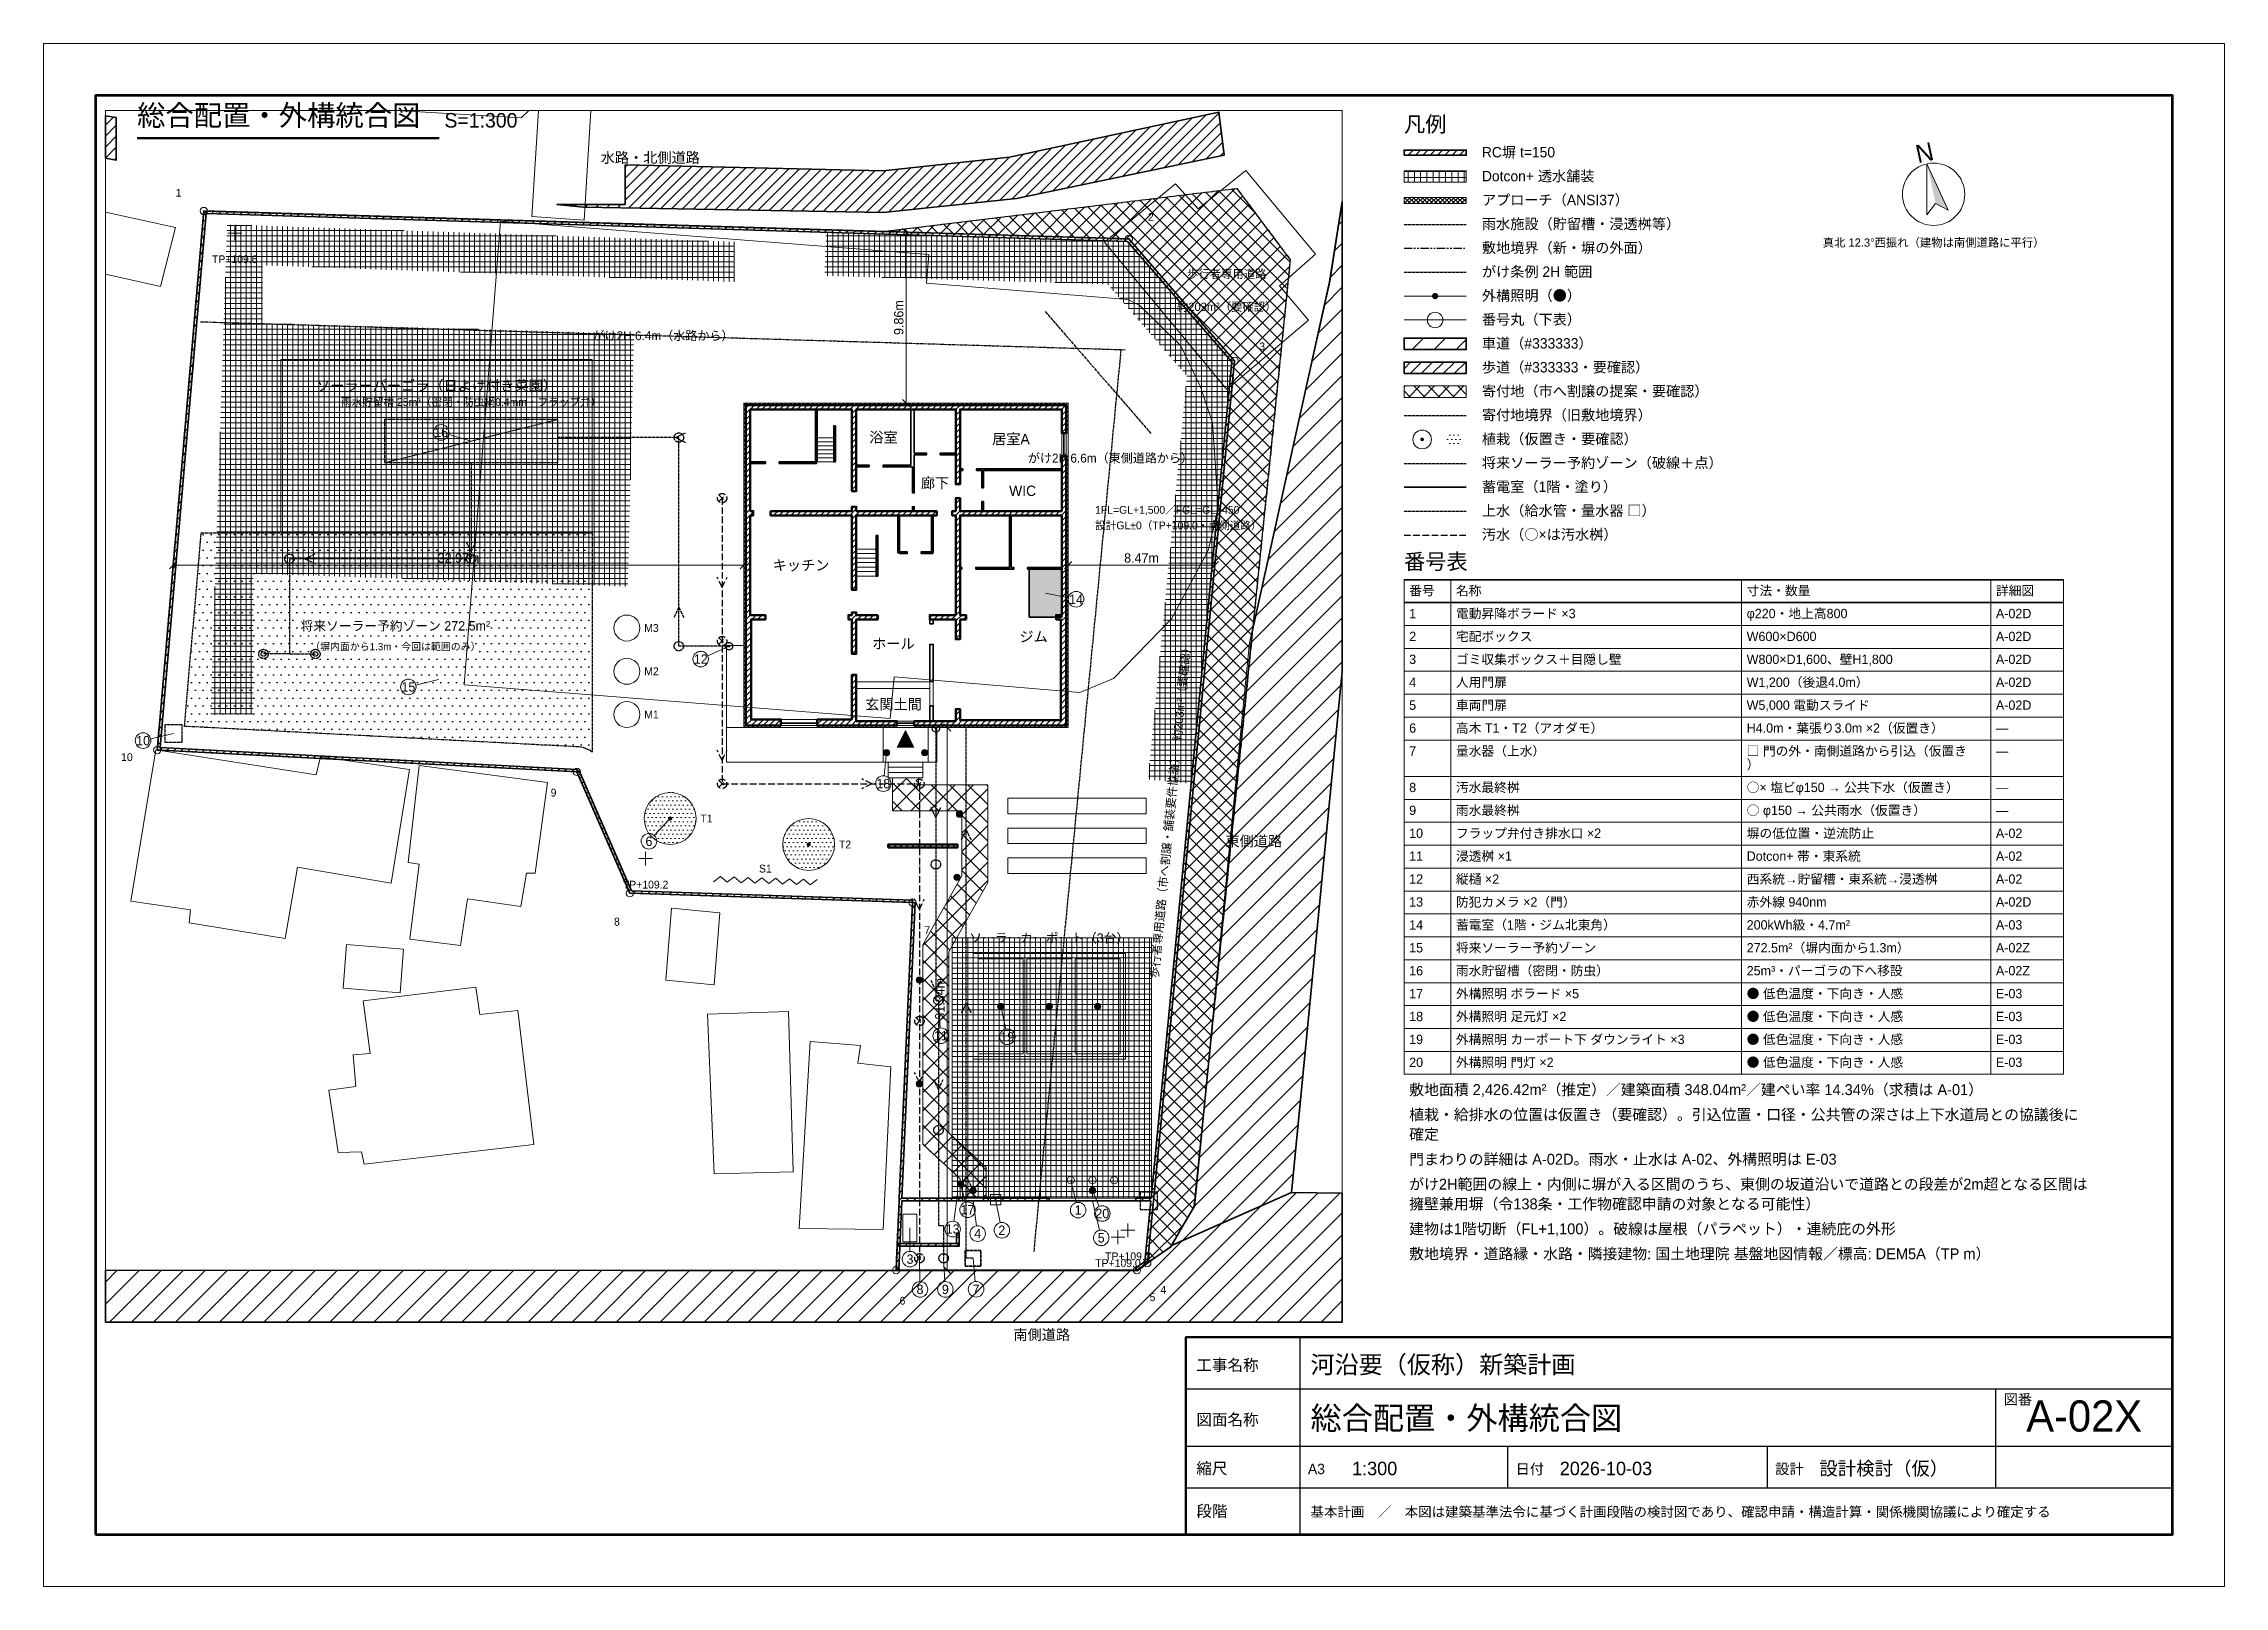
# Model space of a CAD drawing. Header units: millimetres. Extents: x 0 to 126000, y 0 to 89100.
import ezdxf
from ezdxf.enums import TextEntityAlignment as Align

# ---------------------------------------------------------------- set-up
doc = ezdxf.new("R2010")
doc.units = ezdxf.units.MM
doc.header["$LTSCALE"] = 150
for name, pattern in [('DASHDOT', [3.556, 2.54, -0.508, 0, -0.508]), ('DASHED', [1.524, 1.27, -0.254]), ('PHANTOM', [6.35, 3.175, -0.635, 0.635, -0.635, 0.635, -0.635])]:
    doc.linetypes.add(name, pattern=pattern)
for name, color, linetype, lineweight in [('A-CUT', 7, 'Continuous', 50), ('A-CUT-HATCH', 8, 'Continuous', 9), ('A-CUT-INS', 9, 'Continuous', 9), ('A-CUT-LGS', 7, 'Continuous', 35), ('A-DIMS', 7, 'Continuous', 13), ('A-DONATE', 250, 'Continuous', 13), ('A-DONATE-BND', 250, 'DASHED', 25), ('A-DOOR', 5, 'Continuous', 18), ('A-DRAIN', 5, 'DASHED', 25), ('A-FENCE', 7, 'Continuous', 35), ('A-GLAZ', 5, 'Continuous', 18), ('A-HIDDEN', 8, 'Continuous', 13), ('A-LEGAL', 1, 'DASHED', 25), ('A-LEGAL-TEXT', 1, 'Continuous', 18), ('A-NEIGH', 8, 'Continuous', 13), ('A-PAVE', 3, 'Continuous', 13), ('A-PVRES', 6, 'DASHED', 25), ('A-ROAD', 8, 'Continuous', 18), ('A-ROAD-CW', 250, 'Continuous', 35), ('A-ROAD-SW', 250, 'Continuous', 35), ('A-ROOM', 7, 'Continuous', 18), ('A-SITE', 3, 'PHANTOM', 25), ('A-STRS', 7, 'Continuous', 18), ('A-SYMB', 7, 'Continuous', 18), ('A-TEXT', 7, 'Continuous', 18), ('A-VIS', 7, 'Continuous', 18), ('E-BATT', 1, 'Continuous', 35), ('E-EXLT', 6, 'Continuous', 18), ('E-PLNT', 3, 'Continuous', 18), ('E-SEWER', 30, 'DASHDOT', 25), ('E-WATER', 4, 'DASHED', 25), ('G-FRAME', 7, 'Continuous', 70), ('G-TABLE', 7, 'Continuous', 18), ('G-TITLE', 7, 'Continuous', 25)]:
    doc.layers.add(name, color=color, linetype=linetype, lineweight=lineweight)
doc.styles.add('JP', font='ipag.ttf')

msp = doc.modelspace()

# ---------------------------------------------------------------- texts
at = {"layer": 'A-DIMS', "style": 'JP'}
for s, p in [('9.86m', (49407, 73276)), ('31.34m', (51782, 33933))]:
    msp.add_text(s, height=540, rotation=90, dxfattribs=at).set_placement(p, align=Align.MIDDLE_CENTER)
for s, p in [('32.97m', (23974, 59394)), ('8.47m', (63434, 59394))]:
    msp.add_text(s, height=540, dxfattribs=at).set_placement(p, align=Align.MIDDLE_CENTER)
at = {"layer": 'A-DONATE', "true_color": 0x333333, "style": 'JP'}
for s, p in [('歩行者専用道路', (68357, 75799)), ('約203m²（要確認）', (68357, 73899))]:
    msp.add_text(s, height=480, dxfattribs=at).set_placement(p, align=Align.MIDDLE_CENTER)
msp.add_text('歩行者専用道路（市へ割譲・舗装要件協議）\u3000約203m²（要確認）', height=480, rotation=84.4751, dxfattribs=at).set_placement((65098, 44842), align=Align.MIDDLE_CENTER)
at = {"layer": 'A-LEGAL-TEXT', "style": 'JP'}
for s, p in [('がけ2H 6.4m（水路から）', (35787, 72230)), ('がけ2H 6.6m（東側道路から）', (61638, 65162))]:
    msp.add_text(s, height=510, dxfattribs=at).set_placement(p, align=Align.MIDDLE_CENTER)
at = {"layer": 'A-PVRES', "style": 'JP'}
for s, height, p in [('将来ソーラー予約ゾーン 272.5m²', 540, (20323, 55475)), ('（塀内面から1.3m・今回は範囲のみ）', 420, (20323, 54275))]:
    msp.add_text(s, height=height, dxfattribs=at).set_placement(p, align=Align.MIDDLE_CENTER)
at = {"layer": 'A-ROOM', "style": 'JP'}
for s, p in [('浴室', (48527, 66362)), ('居室A', (55890, 66262)), ('廊下', (51502, 63724)), ('WIC', (56565, 63274)), ('キッチン', (43765, 58974)), ('ホール', (49102, 54449)), ('ジム', (57202, 54849)), ('玄関土間', (49102, 50949))]:
    msp.add_text(s, height=600, dxfattribs=at).set_placement(p, align=Align.MIDDLE_CENTER)
at = {"layer": 'A-SYMB', "style": 'JP'}
msp.add_text('N', height=1050, rotation=12.27877, dxfattribs=at).set_placement((108677, 82804), align=Align.MIDDLE_CENTER)
for s, height, p in [('1', 450, (7798, 80487)), ('2', 450, (63973, 79094)), ('TP+109.6', 450, (11043, 76648)), ('3', 450, (70406, 71616)), ('16', 540, (22971, 66644)), ('14', 540, (59655, 57009)), ('12', 540, (37965, 53551)), ('15', 540, (21074, 51948)), ('10', 450, (4814, 47894)), ('10', 540, (5748, 48846)), ('18', 540, (48516, 46364)), ('9', 450, (29464, 45843)), ('6', 540, (34975, 43032)), ('TP+109.2', 450, (34784, 40530)), ('8', 450, (33126, 38390)), ('7', 450, (51051, 37899)), ('11', 540, (51836, 31799)), ('19', 540, (55680, 31739)), ('17', 540, (53381, 21753)), ('1', 540, (59772, 21729)), ('20', 540, (61169, 21533)), ('13', 540, (52522, 20635)), ('4', 540, (53968, 20376)), ('2', 540, (55365, 20567)), ('5', 540, (61104, 20130)), ('3', 540, (50057, 18899)), ('TP+109.0', 450, (62075, 18668)), ('TP+109.0', 450, (62645, 19064)), ('6', 450, (49621, 16499)), ('8', 540, (50637, 17150)), ('9', 540, (52100, 17152)), ('7', 540, (53876, 17158)), ('5', 450, (64068, 16700)), ('4', 450, (64695, 17129))]:
    msp.add_text(s, height=height, dxfattribs=at).set_placement(p, align=Align.MIDDLE_CENTER)
msp.add_text('真北 12.3°西振れ（建物は南側道路に平行）', height=480, dxfattribs=at).set_placement((109200, 77850), align=Align.TOP_CENTER)
for s, p in [('1FL=GL+1,500／FGL=GL+450', (60752, 62174)), ('設計GL±0（TP+109.0・南側道路）', (60752, 61274))]:
    msp.add_text(s, height=450, dxfattribs=at).set_placement(p, align=Align.MIDDLE_LEFT)
at = {"layer": 'A-TEXT', "style": 'JP'}
for s, height, p in [('総合配置・外構統合図', 1200, (5400, 84000)), ('S=1:300', 840, (23160, 84000))]:
    msp.add_text(s, height=height, dxfattribs=at).set_placement(p, align=Align.BOTTOM_LEFT)
for s, height, p in [('凡例', 900, (78600, 84000)), ('RC塀 t=150', 600, (83100, 82530)), ('Dotcon+ 透水舗装', 600, (83100, 81150)), ('アプローチ（ANSI37）', 600, (83100, 79770)), ('雨水施設（貯留槽・浸透桝等）', 600, (83100, 78390)), ('敷地境界（新・塀の外面）', 600, (83100, 77010)), ('がけ条例 2H 範囲', 600, (83100, 75630)), ('外構照明（●）', 600, (83100, 74250)), ('番号丸（下表）', 600, (83100, 72870)), ('車道（#333333）', 600, (83100, 71490)), ('歩道（#333333・要確認）', 600, (83100, 70110)), ('寄付地（市へ割譲の提案・要確認）', 600, (83100, 68730)), ('寄付地境界（旧敷地境界）', 600, (83100, 67350)), ('植栽（仮置き・要確認）', 600, (83100, 65970)), ('将来ソーラー予約ゾーン（破線＋点）', 600, (83100, 64590)), ('蓄電室（1階・塗り）', 600, (83100, 63210)), ('上水（給水管・量水器 □）', 600, (83100, 61830)), ('汚水（○×は汚水桝）', 600, (83100, 60450)), ('番号表', 900, (78600, 58740)), ('番号', 540, (78900, 57240)), ('名称', 540, (81600, 57240)), ('寸法・数量', 540, (98400, 57240)), ('詳細図', 540, (112800, 57240)), ('1', 540, (78900, 55917)), ('電動昇降ボラード ×3', 540, (81600, 55917)), ('φ220・地上高800', 540, (98400, 55917)), ('A-02D', 540, (112800, 55917)), ('2', 540, (78900, 54594)), ('宅配ボックス', 540, (81600, 54594)), ('W600×D600', 540, (98400, 54594)), ('A-02D', 540, (112800, 54594)), ('3', 540, (78900, 53271)), ('ゴミ収集ボックス＋目隠し壁', 540, (81600, 53271)), ('W800×D1,600、壁H1,800', 540, (98400, 53271)), ('A-02D', 540, (112800, 53271)), ('4', 540, (78900, 51948)), ('人用門扉', 540, (81600, 51948)), ('W1,200（後退4.0m）', 540, (98400, 51948)), ('A-02D', 540, (112800, 51948)), ('5', 540, (78900, 50625)), ('車両門扉', 540, (81600, 50625)), ('W5,000 電動スライド', 540, (98400, 50625)), ('A-02D', 540, (112800, 50625)), ('6', 540, (78900, 49302)), ('高木 T1・T2（アオダモ）', 540, (81600, 49302)), ('H4.0m・葉張り3.0m ×2（仮置き）', 540, (98400, 49302)), ('—', 540, (112800, 49302)), ('7', 540, (78900, 47979)), ('量水器（上水）', 540, (81600, 47979)), ('□ 門の外・南側道路から引込（仮置き', 540, (98400, 47979)), ('—', 540, (112800, 47979)), ('）', 540, (98400, 47196)), ('8', 540, (78900, 45873)), ('汚水最終桝', 540, (81600, 45873)), ('○× 塩ビφ150 → 公共下水（仮置き）', 540, (98400, 45873)), ('—', 540, (112800, 45873)), ('9', 540, (78900, 44550)), ('雨水最終桝', 540, (81600, 44550)), ('○ φ150 → 公共雨水（仮置き）', 540, (98400, 44550)), ('—', 540, (112800, 44550)), ('10', 540, (78900, 43227)), ('フラップ弁付き排水口 ×2', 540, (81600, 43227)), ('塀の低位置・逆流防止', 540, (98400, 43227)), ('A-02', 540, (112800, 43227)), ('11', 540, (78900, 41904)), ('浸透桝 ×1', 540, (81600, 41904)), ('Dotcon+ 帯・東系統', 540, (98400, 41904)), ('A-02', 540, (112800, 41904)), ('12', 540, (78900, 40581)), ('縦樋 ×2', 540, (81600, 40581)), ('西系統→貯留槽・東系統→浸透桝', 540, (98400, 40581)), ('A-02', 540, (112800, 40581)), ('13', 540, (78900, 39258)), ('防犯カメラ ×2（門）', 540, (81600, 39258)), ('赤外線 940nm', 540, (98400, 39258)), ('A-02D', 540, (112800, 39258)), ('14', 540, (78900, 37935)), ('蓄電室（1階・ジム北東角）', 540, (81600, 37935)), ('200kWh級・4.7m²', 540, (98400, 37935)), ('A-03', 540, (112800, 37935)), ('15', 540, (78900, 36612)), ('将来ソーラー予約ゾーン', 540, (81600, 36612)), ('272.5m²（塀内面から1.3m）', 540, (98400, 36612)), ('A-02Z', 540, (112800, 36612)), ('16', 540, (78900, 35289)), ('雨水貯留槽（密閉・防虫）', 540, (81600, 35289)), ('25m³・パーゴラの下へ移設', 540, (98400, 35289)), ('A-02Z', 540, (112800, 35289)), ('17', 540, (78900, 33966)), ('外構照明 ボラード ×5', 540, (81600, 33966)), ('● 低色温度・下向き・人感', 540, (98400, 33966)), ('E-03', 540, (112800, 33966)), ('18', 540, (78900, 32643)), ('外構照明 足元灯 ×2', 540, (81600, 32643)), ('● 低色温度・下向き・人感', 540, (98400, 32643)), ('E-03', 540, (112800, 32643)), ('19', 540, (78900, 31320)), ('外構照明 カーポート下 ダウンライト ×3', 540, (81600, 31320)), ('● 低色温度・下向き・人感', 540, (98400, 31320)), ('E-03', 540, (112800, 31320)), ('20', 540, (78900, 29997)), ('外構照明 門灯 ×2', 540, (81600, 29997)), ('● 低色温度・下向き・人感', 540, (98400, 29997)), ('E-03', 540, (112800, 29997)), ('敷地面積 2,426.42m²（推定）／建築面積 348.04m²／建ぺい率 14.34%（求積は A-01）', 630, (78900, 28374)), ('確定', 630, (78900, 25794)), ('植栽・給排水の位置は仮置き（要確認）。引込位置・口径・公共管の深さは上下水道局との協議後に', 630, (78900, 26934)), ('門まわりの詳細は A-02D。雨水・止水は A-02、外構照明は E-03', 630, (78900, 24354)), ('がけ2H範囲の線上・内側に塀が入る区間のうち、東側の坂道沿いで道路との段差が2m超となる区間は', 630, (78900, 22914)), ('擁壁兼用塀（令138条・工作物確認申請の対象となる可能性）', 630, (78900, 21774)), ('建物は1階切断（FL+1,100）。破線は屋根（パラペット）・連続庇の外形', 630, (78900, 20334)), ('敷地境界・道路縁・水路・隣接建物: 国土地理院 基盤地図情報／標高: DEM5A（TP m）', 630, (78900, 18894))]:
    msp.add_text(s, height=height, dxfattribs=at).set_placement(p)
for s, height, p in [('水路・北側道路', 600, (35052, 82518)), ('ソーラーパーゴラ（日よけ付き菜園）', 600, (22702, 69349)), ('雨水貯留槽 25m³（密閉・防虫網0.4mm・フラップ弁）', 450, (24702, 68399)), ('東側道路', 600, (69920, 43042)), ('S1', 450, (41702, 41454)), ('ソーラーカーポート（3台）', 540, (58102, 37449)), ('南側道路', 600, (57670, 14536))]:
    msp.add_text(s, height=height, dxfattribs=at).set_placement(p, align=Align.MIDDLE_CENTER)
for s, p in [('M3', (34702, 55349)), ('M2', (34702, 52849)), ('M1', (34702, 50349)), ('T1', (37952, 44349)), ('T2', (45952, 42849))]:
    msp.add_text(s, height=450, dxfattribs=at).set_placement(p, align=Align.MIDDLE_LEFT)
at = {"layer": 'G-TITLE', "style": 'JP'}
for s, height, p in [('工事名称', 660, (66600, 12450)), ('河沿要（仮称）新築計画', 1020, (73200, 12300)), ('総合配置・外構統合図', 1320, (73200, 9060)), ('図番', 600, (113250, 10500)), ('図面名称', 660, (66600, 9300)), ('縮尺', 660, (66600, 6480)), ('A3', 600, (73050, 6480)), ('1:300', 780, (75600, 6420)), ('日付', 600, (85050, 6480)), ('2026-10-03', 780, (87600, 6420)), ('設計', 600, (100050, 6480)), ('設計検討（仮）', 780, (102600, 6420)), ('段階', 660, (66600, 4020)), ('基本計画\u3000／\u3000本図は建築基準法令に基づく計画段階の検討図であり、確認申請・構造計算・関係機関協議により確定する', 570, (73200, 4020))]:
    msp.add_text(s, height=height, dxfattribs=at).set_placement(p)
msp.add_text('A-02X', height=1800, dxfattribs=at).set_placement((117900, 8400), align=Align.BOTTOM_CENTER)

# ---------------------------------------------------------------- hatches: boundary and pattern name
at = {"layer": 'A-CUT-HATCH'}
h = msp.add_hatch(dxfattribs=at)
h.set_pattern_fill('ANSI31', scale=94.488)
h.paths.add_polyline_path([(82200, 82650), (82200, 82950), (78600, 82950), (78600, 82650)])
h = msp.add_hatch(dxfattribs=at)
h.set_pattern_fill('ANSI31', scale=94.488)
h.paths.add_polyline_path([(6731, 48442), (30819, 47187), (30811, 47037), (30948, 47097), (33971, 40174), (50215, 39640), (50210, 39490), (50360, 39483), (49590, 22411), (53097, 22411), (53097, 22261), (49583, 22261), (49583, 22253), (49403, 18259), (49253, 18266), (49433, 22261), (49433, 22411), (49440, 22411), (50210, 39490), (33872, 40028), (30811, 47037), (6718, 48292), (6717, 48287), (6568, 48300), (6576, 48450), (6581, 48450), (9258, 79434), (62702, 77819), (62702, 77819), (68812, 70779), (63772, 18674), (63175, 18264), (63090, 18387), (63630, 18758), (63968, 22261), (63107, 22261), (63107, 22411), (63983, 22411), (68657, 70730), (62632, 77671), (9396, 79280)])
h.paths.add_polyline_path([(58097, 22411), (58097, 22261), (54307, 22261), (54307, 22411)])
h = msp.add_hatch(dxfattribs=at)
h.set_pattern_fill('ANSI31', scale=75.5906)
h.paths.add_polyline_path([(40577, 67974), (40577, 68224), (59077, 68224), (59077, 67974), (59077, 66599), (58827, 66599), (58827, 67974), (52952, 67974), (52952, 63649), (52702, 63649), (52702, 67974), (46952, 67974), (46952, 63249), (46702, 63249), (46702, 67974), (40827, 67974), (40827, 62099), (41002, 62099), (41002, 61849), (40827, 61849), (40827, 56099), (41702, 56099), (41702, 55849), (40877, 55849), (40877, 50074), (42602, 50074), (42602, 49974), (42602, 49724), (40577, 49724), (40577, 49974), (40577, 50074)])
h.paths.add_polyline_path([(52952, 55849), (52952, 54699), (52702, 54699), (52702, 55849), (51202, 55849), (51202, 56099), (52702, 56099), (52702, 61849), (52502, 61849), (52502, 62099), (52702, 62099), (52702, 62849), (52952, 62849), (52952, 62099), (58827, 62099), (58827, 65299), (59077, 65299), (59077, 55449), (59077, 53249), (59077, 52749), (59077, 50549), (59077, 50024), (59077, 49974), (59077, 49724), (50302, 49724), (50302, 49974), (52702, 49974), (52702, 50664), (52952, 50664), (52952, 50024), (58777, 50024), (58777, 50549), (58777, 52749), (58777, 53249), (58777, 55449), (58777, 55849), (58502, 55849), (58502, 56099), (58827, 56099), (58827, 61849), (52952, 61849), (52952, 56099), (53302, 56099), (53302, 55849)])
h.paths.add_polyline_path([(48802, 42669), (48802, 42849), (52802, 42849), (52802, 42669)])
h.paths.add_polyline_path([(42002, 62099), (46702, 62099), (46702, 62349), (46952, 62349), (46952, 62099), (51602, 62099), (51602, 61849), (46952, 61849), (46952, 57549), (46702, 57549), (46702, 61849), (42002, 61849)])
h.paths.add_polyline_path([(44702, 49724), (44702, 49974), (44702, 50074), (46702, 50074), (46702, 52649), (46952, 52649), (46952, 49974), (49302, 49974), (49302, 49724)])
h.paths.add_polyline_path([(48202, 56099), (48202, 55849), (46952, 55849), (46952, 53849), (46702, 53849), (46702, 55849), (46502, 55849), (46502, 56099), (46702, 56099), (46702, 56249), (46952, 56249), (46952, 56099)])
h = msp.add_hatch(color=7, dxfattribs=at)
h.dxf.hatch_style = 1
h.paths.add_polyline_path([(49322, 48469), (50282, 48469), (49802, 49429)])
h = msp.add_hatch(dxfattribs=at)
h.set_pattern_fill('ANSI31', scale=94.488)
h.paths.add_polyline_path([(52902, 19799), (52902, 20399), (52752, 20399), (52752, 19799)])
h = msp.add_hatch(dxfattribs=at)
h.set_pattern_fill('ANSI31', scale=94.488)
h.paths.add_polyline_path([(52902, 19649), (52902, 19799), (49390, 19799), (49390, 19649)])
at = {"layer": 'A-CUT-INS'}
h = msp.add_hatch(dxfattribs=at)
h.set_pattern_fill('ANSI37', scale=56.693)
h.paths.add_polyline_path([(82200, 79860), (82200, 80220), (78600, 80220), (78600, 79860)])
h = msp.add_hatch(dxfattribs=at)
h.set_pattern_fill('ANSI37', scale=56.693)
h.paths.add_polyline_path([(40457, 68224), (40457, 68344), (59197, 68344), (59197, 68224), (59197, 66599), (59077, 66599), (59077, 68224), (40577, 68224), (40577, 49724), (42602, 49724), (42602, 49604), (40457, 49604), (40457, 49724)])
h.paths.add_polyline_path([(50302, 49724), (59077, 49724), (59077, 50549), (59077, 52749), (59077, 53249), (59077, 55449), (59077, 65299), (59197, 65299), (59197, 55449), (59197, 53249), (59197, 52749), (59197, 50549), (59197, 49724), (59197, 49604), (50302, 49604)])
h.paths.add_polyline_path([(49302, 49724), (49302, 49604), (44702, 49604), (44702, 49724)])
at = {"layer": 'A-DONATE', "true_color": 0x333333}
h = msp.add_hatch(dxfattribs=at)
h.set_pattern_fill('ANSI31', scale=188.976)
h.paths.add_polyline_path([(48644, 78244), (48634, 78254), (48643, 78264), (68938, 80739), (72032, 76619), (66463, 21947), (65129, 19609), (63786, 18685), (63774, 18696), (68812, 70779), (62702, 77819)])
h = msp.add_hatch(dxfattribs=at)
h.set_pattern_fill('ANSI31', scale=188.976, angle=90)
h.paths.add_polyline_path([(48644, 78244), (48634, 78254), (48643, 78264), (68938, 80739), (72032, 76619), (66463, 21947), (65129, 19609), (63786, 18685), (63774, 18696), (68812, 70779), (62702, 77819)])
h = msp.add_hatch(dxfattribs=at)
h.set_pattern_fill('ANSI31', scale=188.976)
h.paths.add_polyline_path([(82200, 68670), (82200, 69330), (78600, 69330), (78600, 68670)])
h = msp.add_hatch(dxfattribs=at)
h.set_pattern_fill('ANSI31', scale=188.976, angle=90)
h.paths.add_polyline_path([(82200, 68670), (82200, 69330), (78600, 69330), (78600, 68670)])
at = {"layer": 'A-PAVE'}
h = msp.add_hatch(dxfattribs=at)
h.set_pattern_fill('NET', scale=113.386)
h.paths.add_polyline_path([(82200, 81090), (82200, 81750), (78600, 81750), (78600, 81090)])
h = msp.add_hatch(dxfattribs=at)
h.set_pattern_fill('NET', scale=94.488)
h.paths.add_polyline_path([(39902, 77649), (39902, 75349), (12652, 76299), (12652, 72949), (34102, 72349), (33752, 57749), (12102, 58499), (12102, 50349), (9652, 50349), (10602, 78649)])
h = msp.add_hatch(dxfattribs=at)
h.set_pattern_fill('NET', scale=94.488)
h.paths.add_polyline_path([(66062, 69899), (61462, 75209), (45122, 75699), (45202, 78198), (51791, 77999), (62632, 77669), (68652, 70729), (67207, 55737), (66300, 46360), (63812, 46609)])
h = msp.add_hatch(dxfattribs=at)
h.set_pattern_fill('ANSI37', scale=236.22)
h.paths.add_polyline_path([(50802, 25534), (50802, 37046), (53052, 41046), (53052, 44799), (49052, 44799), (49052, 46704), (50552, 46704), (50552, 46299), (54552, 46299), (54552, 40653), (52302, 36653), (52302, 26187), (54452, 24187), (54452, 22461), (52952, 22461), (52952, 23534)])
h = msp.add_hatch(dxfattribs=at)
h.set_pattern_fill('NET', scale=94.488)
h.paths.add_polyline_path([(52502, 22411), (52502, 37449), (64002, 37449), (64002, 22610), (63983, 22411)])
at = {"layer": 'A-PVRES'}
h = msp.add_hatch(dxfattribs=at)
h.set_pattern_fill('DOTS', scale=283.465)
h.paths.add_polyline_path([(31696, 48187), (31576, 48271), (31448, 48341), (31314, 48399), (31175, 48442), (31032, 48472), (30919, 48483), (8142, 49670), (9108, 60849), (31702, 60849), (31702, 48182)])
at = {"layer": 'A-ROAD-CW', "true_color": 0x333333}
h = msp.add_hatch(dxfattribs=at)
h.set_pattern_fill('ANSI31', scale=283.465)
h.paths.add_polyline_path([(74302, 75349), (75032, 79973), (75032, 52831), (72102, 22749), (65170, 19679), (65899, 20959), (66502, 21949), (67540, 32526), (69853, 55231)])
h = msp.add_hatch(dxfattribs=at)
h.set_pattern_fill('ANSI31', scale=283.465)
h.paths.add_polyline_path([(82200, 71430), (82200, 72090), (78600, 72090), (78600, 71430)])
h = msp.add_hatch(dxfattribs=at)
h.set_pattern_fill('ANSI31', scale=283.465)
h.paths.add_polyline_path([(65170, 19679), (72102, 22749), (75032, 22706), (75032, 15261), (3568, 15261), (3568, 18259), (63202, 18249), (63895, 18760), (65129, 19609)])
at = {"layer": 'A-ROAD-SW', "true_color": 0x333333}
h = msp.add_hatch(dxfattribs=at)
h.set_pattern_fill('ANSI31', scale=141.732)
h.paths.add_polyline_path([(3568, 82478), (3568, 84938), (4200, 84833), (4200, 82376)])
h = msp.add_hatch(dxfattribs=at)
h.set_pattern_fill('ANSI31', scale=141.732)
h.paths.add_polyline_path([(55802, 82549), (67902, 85149), (68202, 82649), (56202, 80149), (48502, 79349), (31202, 79649), (29659, 79800), (33600, 79800), (33600, 82098), (48502, 81749)])
h = msp.add_hatch(dxfattribs=at)
h.set_pattern_fill('ANSI31', scale=141.732)
h.paths.add_polyline_path([(82200, 70050), (82200, 70710), (78600, 70710), (78600, 70050)])
at = {"layer": 'A-SYMB'}
msp.add_hatch(color=7, dxfattribs=at).paths.add_polyline_path([(108817, 82159), (109315, 79872), (110045, 79479)])
at = {"layer": 'E-BATT'}
h = msp.add_hatch(color=1, dxfattribs=at)
h.dxf.hatch_style = 1
h.paths.add_polyline_path([(58827, 55974), (58827, 58749), (56952, 58749), (56952, 55974)])
at = {"layer": 'E-EXLT'}
h = msp.add_hatch(color=6, dxfattribs=at)
h.dxf.hatch_style = 1
h.paths.add_polyline_path([(80580, 74520), (80579, 74502), (80577, 74485), (80572, 74468), (80566, 74451), (80559, 74435), (80550, 74420), (80539, 74406), (80527, 74393), (80514, 74381), (80500, 74370), (80485, 74361), (80469, 74354), (80452, 74348), (80435, 74343), (80418, 74341), (80400, 74340), (80382, 74341), (80365, 74343), (80348, 74348), (80331, 74354), (80315, 74361), (80300, 74370), (80286, 74381), (80273, 74393), (80261, 74406), (80250, 74420), (80241, 74435), (80234, 74451), (80228, 74468), (80223, 74485), (80221, 74502), (80220, 74520), (80221, 74538), (80223, 74555), (80228, 74572), (80234, 74589), (80241, 74605), (80250, 74620), (80261, 74634), (80273, 74647), (80286, 74659), (80300, 74670), (80315, 74679), (80331, 74686), (80348, 74692), (80365, 74697), (80382, 74699), (80400, 74700), (80418, 74699), (80435, 74697), (80452, 74692), (80469, 74686), (80485, 74679), (80500, 74670), (80514, 74659), (80527, 74647), (80539, 74634), (80550, 74620), (80559, 74605), (80566, 74589), (80572, 74572), (80577, 74555), (80579, 74538)])
h = msp.add_hatch(color=6, dxfattribs=at)
h.dxf.hatch_style = 1
h.paths.add_polyline_path([(48882, 48154), (48881, 48137), (48879, 48119), (48875, 48102), (48869, 48085), (48861, 48069), (48852, 48054), (48841, 48040), (48830, 48027), (48816, 48015), (48802, 48005), (48787, 47996), (48771, 47988), (48755, 47982), (48737, 47978), (48720, 47975), (48702, 47974), (48685, 47975), (48667, 47978), (48650, 47982), (48633, 47988), (48617, 47996), (48602, 48005), (48588, 48015), (48575, 48027), (48563, 48040), (48553, 48054), (48544, 48069), (48536, 48085), (48530, 48102), (48526, 48119), (48523, 48137), (48522, 48154), (48523, 48172), (48526, 48189), (48530, 48207), (48536, 48223), (48544, 48239), (48553, 48254), (48563, 48268), (48575, 48282), (48588, 48293), (48602, 48304), (48617, 48313), (48633, 48321), (48650, 48327), (48667, 48331), (48685, 48333), (48702, 48334), (48720, 48333), (48737, 48331), (48755, 48327), (48771, 48321), (48787, 48313), (48802, 48304), (48816, 48293), (48830, 48282), (48841, 48268), (48852, 48254), (48861, 48239), (48869, 48223), (48875, 48207), (48879, 48189), (48881, 48172)])
h = msp.add_hatch(color=6, dxfattribs=at)
h.dxf.hatch_style = 1
h.paths.add_polyline_path([(51082, 48154), (51081, 48137), (51079, 48119), (51075, 48102), (51069, 48085), (51061, 48069), (51052, 48054), (51041, 48040), (51030, 48027), (51016, 48015), (51002, 48005), (50987, 47996), (50971, 47988), (50955, 47982), (50937, 47978), (50920, 47975), (50902, 47974), (50885, 47975), (50867, 47978), (50850, 47982), (50833, 47988), (50817, 47996), (50802, 48005), (50788, 48015), (50775, 48027), (50763, 48040), (50753, 48054), (50744, 48069), (50736, 48085), (50730, 48102), (50726, 48119), (50723, 48137), (50722, 48154), (50723, 48172), (50726, 48189), (50730, 48207), (50736, 48223), (50744, 48239), (50753, 48254), (50763, 48268), (50775, 48282), (50788, 48293), (50802, 48304), (50817, 48313), (50833, 48321), (50850, 48327), (50867, 48331), (50885, 48333), (50902, 48334), (50920, 48333), (50937, 48331), (50955, 48327), (50971, 48321), (50987, 48313), (51002, 48304), (51016, 48293), (51030, 48282), (51041, 48268), (51052, 48254), (51061, 48239), (51069, 48223), (51075, 48207), (51079, 48189), (51081, 48172)])
h = msp.add_hatch(color=6, dxfattribs=at)
h.dxf.hatch_style = 1
h.paths.add_polyline_path([(53097, 44599), (53096, 44582), (53093, 44564), (53089, 44547), (53083, 44530), (53075, 44514), (53066, 44499), (53056, 44485), (53044, 44472), (53031, 44460), (53017, 44450), (53001, 44441), (52986, 44433), (52969, 44427), (52952, 44423), (52934, 44420), (52917, 44419), (52899, 44420), (52882, 44423), (52864, 44427), (52848, 44433), (52832, 44441), (52817, 44450), (52802, 44460), (52789, 44472), (52777, 44485), (52767, 44499), (52758, 44514), (52750, 44530), (52744, 44547), (52740, 44564), (52737, 44582), (52737, 44599), (52737, 44617), (52740, 44634), (52744, 44652), (52750, 44668), (52758, 44684), (52767, 44699), (52777, 44713), (52789, 44727), (52802, 44738), (52817, 44749), (52832, 44758), (52848, 44766), (52864, 44772), (52882, 44776), (52899, 44778), (52917, 44779), (52934, 44778), (52952, 44776), (52969, 44772), (52986, 44766), (53001, 44758), (53017, 44749), (53031, 44738), (53044, 44727), (53056, 44713), (53066, 44699), (53075, 44684), (53083, 44668), (53089, 44652), (53093, 44634), (53096, 44617)])
h = msp.add_hatch(color=6, dxfattribs=at)
h.dxf.hatch_style = 1
h.paths.add_polyline_path([(52951, 40954), (52950, 40936), (52948, 40919), (52943, 40902), (52937, 40885), (52930, 40869), (52921, 40854), (52910, 40840), (52898, 40827), (52885, 40815), (52871, 40804), (52856, 40795), (52840, 40788), (52823, 40782), (52806, 40777), (52789, 40775), (52771, 40774), (52753, 40775), (52736, 40777), (52719, 40782), (52702, 40788), (52686, 40795), (52671, 40804), (52657, 40815), (52644, 40827), (52632, 40840), (52621, 40854), (52612, 40869), (52605, 40885), (52599, 40902), (52595, 40919), (52592, 40936), (52591, 40954), (52592, 40972), (52595, 40989), (52599, 41006), (52605, 41023), (52612, 41039), (52621, 41054), (52632, 41068), (52644, 41081), (52657, 41093), (52671, 41104), (52686, 41113), (52702, 41120), (52719, 41126), (52736, 41130), (52753, 41133), (52771, 41134), (52789, 41133), (52806, 41130), (52823, 41126), (52840, 41120), (52856, 41113), (52871, 41104), (52885, 41093), (52898, 41081), (52910, 41068), (52921, 41054), (52930, 41039), (52937, 41023), (52943, 41006), (52948, 40989), (52950, 40972)])
h = msp.add_hatch(color=6, dxfattribs=at)
h.dxf.hatch_style = 1
h.paths.add_polyline_path([(50782, 35024), (50781, 35007), (50779, 34989), (50775, 34972), (50769, 34955), (50761, 34939), (50752, 34924), (50741, 34910), (50730, 34897), (50716, 34885), (50702, 34875), (50687, 34866), (50671, 34858), (50655, 34852), (50637, 34848), (50620, 34845), (50602, 34844), (50585, 34845), (50567, 34848), (50550, 34852), (50533, 34858), (50517, 34866), (50502, 34875), (50488, 34885), (50475, 34897), (50463, 34910), (50453, 34924), (50444, 34939), (50436, 34955), (50430, 34972), (50426, 34989), (50423, 35007), (50422, 35024), (50423, 35042), (50426, 35059), (50430, 35077), (50436, 35093), (50444, 35109), (50453, 35124), (50463, 35139), (50475, 35152), (50488, 35163), (50502, 35174), (50517, 35183), (50533, 35191), (50550, 35197), (50567, 35201), (50585, 35203), (50602, 35204), (50620, 35203), (50637, 35201), (50655, 35197), (50671, 35191), (50687, 35183), (50702, 35174), (50716, 35163), (50730, 35152), (50741, 35139), (50752, 35124), (50761, 35109), (50769, 35093), (50775, 35077), (50779, 35059), (50781, 35042)])
h = msp.add_hatch(color=6, dxfattribs=at)
h.dxf.hatch_style = 1
h.paths.add_polyline_path([(55482, 33499), (55481, 33482), (55479, 33464), (55475, 33447), (55469, 33430), (55461, 33414), (55452, 33399), (55441, 33385), (55430, 33372), (55416, 33360), (55402, 33350), (55387, 33341), (55371, 33333), (55355, 33327), (55337, 33323), (55320, 33320), (55302, 33319), (55285, 33320), (55267, 33323), (55250, 33327), (55233, 33333), (55217, 33341), (55202, 33350), (55188, 33360), (55175, 33372), (55163, 33385), (55153, 33399), (55144, 33414), (55136, 33430), (55130, 33447), (55126, 33464), (55123, 33482), (55122, 33499), (55123, 33517), (55126, 33534), (55130, 33552), (55136, 33568), (55144, 33584), (55153, 33599), (55163, 33613), (55175, 33627), (55188, 33638), (55202, 33649), (55217, 33658), (55233, 33666), (55250, 33672), (55267, 33676), (55285, 33678), (55302, 33679), (55320, 33678), (55337, 33676), (55355, 33672), (55371, 33666), (55387, 33658), (55402, 33649), (55416, 33638), (55430, 33627), (55441, 33613), (55452, 33599), (55461, 33584), (55469, 33568), (55475, 33552), (55479, 33534), (55481, 33517)])
h = msp.add_hatch(color=6, dxfattribs=at)
h.dxf.hatch_style = 1
h.paths.add_polyline_path([(58282, 33499), (58281, 33482), (58279, 33464), (58275, 33447), (58269, 33430), (58261, 33414), (58252, 33399), (58241, 33385), (58230, 33372), (58216, 33360), (58202, 33350), (58187, 33341), (58171, 33333), (58155, 33327), (58137, 33323), (58120, 33320), (58102, 33319), (58085, 33320), (58067, 33323), (58050, 33327), (58033, 33333), (58017, 33341), (58002, 33350), (57988, 33360), (57975, 33372), (57963, 33385), (57953, 33399), (57944, 33414), (57936, 33430), (57930, 33447), (57926, 33464), (57923, 33482), (57922, 33499), (57923, 33517), (57926, 33534), (57930, 33552), (57936, 33568), (57944, 33584), (57953, 33599), (57963, 33613), (57975, 33627), (57988, 33638), (58002, 33649), (58017, 33658), (58033, 33666), (58050, 33672), (58067, 33676), (58085, 33678), (58102, 33679), (58120, 33678), (58137, 33676), (58155, 33672), (58171, 33666), (58187, 33658), (58202, 33649), (58216, 33638), (58230, 33627), (58241, 33613), (58252, 33599), (58261, 33584), (58269, 33568), (58275, 33552), (58279, 33534), (58281, 33517)])
h = msp.add_hatch(color=6, dxfattribs=at)
h.dxf.hatch_style = 1
h.paths.add_polyline_path([(61082, 33499), (61081, 33482), (61079, 33464), (61075, 33447), (61069, 33430), (61061, 33414), (61052, 33399), (61041, 33385), (61030, 33372), (61016, 33360), (61002, 33350), (60987, 33341), (60971, 33333), (60955, 33327), (60937, 33323), (60920, 33320), (60902, 33319), (60885, 33320), (60867, 33323), (60850, 33327), (60833, 33333), (60817, 33341), (60802, 33350), (60788, 33360), (60775, 33372), (60763, 33385), (60753, 33399), (60744, 33414), (60736, 33430), (60730, 33447), (60726, 33464), (60723, 33482), (60722, 33499), (60723, 33517), (60726, 33534), (60730, 33552), (60736, 33568), (60744, 33584), (60753, 33599), (60763, 33613), (60775, 33627), (60788, 33638), (60802, 33649), (60817, 33658), (60833, 33666), (60850, 33672), (60867, 33676), (60885, 33678), (60902, 33679), (60920, 33678), (60937, 33676), (60955, 33672), (60971, 33666), (60987, 33658), (61002, 33649), (61016, 33638), (61030, 33627), (61041, 33613), (61052, 33599), (61061, 33584), (61069, 33568), (61075, 33552), (61079, 33534), (61081, 33517)])
h = msp.add_hatch(color=6, dxfattribs=at)
h.dxf.hatch_style = 1
h.paths.add_polyline_path([(50782, 29024), (50781, 29007), (50779, 28989), (50775, 28972), (50769, 28955), (50761, 28939), (50752, 28924), (50741, 28910), (50730, 28897), (50716, 28885), (50702, 28875), (50687, 28866), (50671, 28858), (50655, 28852), (50637, 28848), (50620, 28845), (50602, 28844), (50585, 28845), (50567, 28848), (50550, 28852), (50533, 28858), (50517, 28866), (50502, 28875), (50488, 28885), (50475, 28897), (50463, 28910), (50453, 28924), (50444, 28939), (50436, 28955), (50430, 28972), (50426, 28989), (50423, 29007), (50422, 29024), (50423, 29042), (50426, 29059), (50430, 29077), (50436, 29093), (50444, 29109), (50453, 29124), (50463, 29139), (50475, 29152), (50488, 29163), (50502, 29174), (50517, 29183), (50533, 29191), (50550, 29197), (50567, 29201), (50585, 29203), (50602, 29204), (50620, 29203), (50637, 29201), (50655, 29197), (50671, 29191), (50687, 29183), (50702, 29174), (50716, 29163), (50730, 29152), (50741, 29139), (50752, 29124), (50761, 29109), (50769, 29093), (50775, 29077), (50779, 29059), (50781, 29042)])
h = msp.add_hatch(color=6, dxfattribs=at)
h.dxf.hatch_style = 1
h.paths.add_polyline_path([(53162, 23233), (53161, 23216), (53159, 23198), (53154, 23181), (53148, 23164), (53141, 23148), (53132, 23133), (53121, 23119), (53109, 23106), (53096, 23094), (53082, 23084), (53067, 23075), (53051, 23067), (53034, 23061), (53017, 23057), (53000, 23054), (52982, 23053), (52964, 23054), (52947, 23057), (52930, 23061), (52913, 23067), (52897, 23075), (52882, 23084), (52868, 23094), (52855, 23106), (52843, 23119), (52832, 23133), (52823, 23148), (52816, 23164), (52810, 23181), (52805, 23198), (52803, 23216), (52802, 23233), (52803, 23251), (52805, 23268), (52810, 23286), (52816, 23302), (52823, 23318), (52832, 23333), (52843, 23347), (52855, 23361), (52868, 23372), (52882, 23383), (52897, 23392), (52913, 23400), (52930, 23406), (52947, 23410), (52964, 23412), (52982, 23413), (53000, 23412), (53017, 23410), (53034, 23406), (53051, 23400), (53067, 23392), (53082, 23383), (53096, 23372), (53109, 23361), (53121, 23347), (53132, 23333), (53141, 23318), (53148, 23302), (53154, 23286), (53159, 23268), (53161, 23251)])
h = msp.add_hatch(color=6, dxfattribs=at)
h.dxf.hatch_style = 1
h.paths.add_polyline_path([(53882, 22861), (53881, 22843), (53879, 22826), (53875, 22808), (53869, 22792), (53861, 22776), (53852, 22761), (53841, 22747), (53830, 22733), (53816, 22722), (53802, 22711), (53787, 22702), (53771, 22694), (53755, 22688), (53737, 22684), (53720, 22682), (53702, 22681), (53685, 22682), (53667, 22684), (53650, 22688), (53633, 22694), (53617, 22702), (53602, 22711), (53588, 22722), (53575, 22733), (53563, 22747), (53553, 22761), (53544, 22776), (53536, 22792), (53530, 22808), (53526, 22826), (53523, 22843), (53522, 22861), (53523, 22878), (53526, 22896), (53530, 22913), (53536, 22930), (53544, 22946), (53553, 22961), (53563, 22975), (53575, 22988), (53588, 23000), (53602, 23010), (53617, 23019), (53633, 23027), (53650, 23033), (53667, 23037), (53685, 23040), (53702, 23041), (53720, 23040), (53737, 23037), (53755, 23033), (53771, 23027), (53787, 23019), (53802, 23010), (53816, 23000), (53830, 22988), (53841, 22975), (53852, 22961), (53861, 22946), (53869, 22930), (53875, 22913), (53879, 22896), (53881, 22878)])
h = msp.add_hatch(color=6, dxfattribs=at)
h.dxf.hatch_style = 1
h.paths.add_polyline_path([(60782, 22861), (60781, 22843), (60779, 22826), (60775, 22808), (60769, 22792), (60761, 22776), (60752, 22761), (60741, 22747), (60730, 22733), (60716, 22722), (60702, 22711), (60687, 22702), (60671, 22694), (60655, 22688), (60637, 22684), (60620, 22682), (60602, 22681), (60585, 22682), (60567, 22684), (60550, 22688), (60533, 22694), (60517, 22702), (60502, 22711), (60488, 22722), (60475, 22733), (60463, 22747), (60453, 22761), (60444, 22776), (60436, 22792), (60430, 22808), (60426, 22826), (60423, 22843), (60422, 22861), (60423, 22878), (60426, 22896), (60430, 22913), (60436, 22930), (60444, 22946), (60453, 22961), (60463, 22975), (60475, 22988), (60488, 23000), (60502, 23010), (60517, 23019), (60533, 23027), (60550, 23033), (60567, 23037), (60585, 23040), (60602, 23041), (60620, 23040), (60637, 23037), (60655, 23033), (60671, 23027), (60687, 23019), (60702, 23010), (60716, 23000), (60730, 22988), (60741, 22975), (60752, 22961), (60761, 22946), (60769, 22930), (60775, 22913), (60779, 22896), (60781, 22878)])
at = {"layer": 'E-PLNT'}
h = msp.add_hatch(color=3, dxfattribs=at)
h.dxf.hatch_style = 1
h.paths.add_polyline_path([(79755, 66240), (79754, 66230), (79753, 66220), (79750, 66210), (79747, 66200), (79743, 66191), (79737, 66182), (79731, 66173), (79724, 66166), (79717, 66159), (79708, 66153), (79699, 66147), (79690, 66143), (79680, 66140), (79670, 66137), (79660, 66136), (79650, 66135), (79640, 66136), (79630, 66137), (79620, 66140), (79610, 66143), (79601, 66147), (79592, 66153), (79583, 66159), (79576, 66166), (79569, 66173), (79563, 66182), (79557, 66191), (79553, 66200), (79550, 66210), (79547, 66220), (79546, 66230), (79545, 66240), (79546, 66250), (79547, 66260), (79550, 66270), (79553, 66280), (79557, 66289), (79563, 66298), (79569, 66307), (79576, 66314), (79583, 66321), (79592, 66327), (79601, 66333), (79610, 66337), (79620, 66340), (79630, 66343), (79640, 66344), (79650, 66345), (79660, 66344), (79670, 66343), (79680, 66340), (79690, 66337), (79699, 66333), (79708, 66327), (79717, 66321), (79724, 66314), (79731, 66307), (79737, 66298), (79743, 66289), (79747, 66280), (79750, 66270), (79753, 66260), (79754, 66250)])
h = msp.add_hatch(dxfattribs=at)
h.set_pattern_fill('DOTS', scale=151.181)
h.paths.add_polyline_path([(81900, 66240), (81898, 66196), (81891, 66152), (81881, 66109), (81866, 66068), (81847, 66028), (81824, 65990), (81798, 65955), (81768, 65922), (81735, 65892), (81700, 65866), (81662, 65843), (81622, 65824), (81581, 65809), (81538, 65799), (81494, 65792), (81450, 65790), (81406, 65792), (81362, 65799), (81319, 65809), (81278, 65824), (81238, 65843), (81200, 65866), (81165, 65892), (81132, 65922), (81102, 65955), (81076, 65990), (81053, 66028), (81034, 66068), (81019, 66109), (81009, 66152), (81002, 66196), (81000, 66240), (81002, 66284), (81009, 66328), (81019, 66371), (81034, 66412), (81053, 66452), (81076, 66490), (81102, 66525), (81132, 66558), (81165, 66588), (81200, 66614), (81238, 66637), (81278, 66656), (81319, 66671), (81362, 66681), (81406, 66688), (81450, 66690), (81494, 66688), (81538, 66681), (81581, 66671), (81622, 66656), (81662, 66637), (81700, 66614), (81735, 66588), (81768, 66558), (81798, 66525), (81824, 66490), (81847, 66452), (81866, 66412), (81881, 66371), (81891, 66328), (81898, 66284)])
h = msp.add_hatch(dxfattribs=at)
h.set_pattern_fill('DOTS', scale=151.181)
h.paths.add_polyline_path([(37702, 44349), (37700, 44276), (37695, 44202), (37686, 44129), (37673, 44057), (37657, 43985), (37638, 43914), (37615, 43844), (37588, 43775), (37558, 43708), (37525, 43642), (37489, 43578), (37449, 43516), (37407, 43456), (37362, 43398), (37314, 43342), (37263, 43289), (37210, 43238), (37154, 43190), (37096, 43144), (37036, 43102), (36973, 43063), (36909, 43026), (36844, 42993), (36776, 42963), (36708, 42937), (36638, 42914), (36567, 42894), (36495, 42878), (36422, 42866), (36349, 42857), (36276, 42851), (36202, 42849), (36129, 42851), (36055, 42857), (35982, 42866), (35910, 42878), (35838, 42894), (35767, 42914), (35697, 42937), (35628, 42963), (35561, 42993), (35495, 43026), (35431, 43063), (35369, 43102), (35309, 43144), (35251, 43190), (35195, 43238), (35142, 43289), (35091, 43342), (35043, 43398), (34997, 43456), (34955, 43516), (34916, 43578), (34879, 43642), (34846, 43708), (34816, 43775), (34790, 43844), (34767, 43914), (34747, 43985), (34731, 44057), (34719, 44129), (34709, 44202), (34704, 44276), (34702, 44349), (34704, 44423), (34709, 44496), (34719, 44569), (34731, 44642), (34747, 44714), (34767, 44785), (34790, 44855), (34816, 44923), (34846, 44991), (34879, 45056), (34916, 45120), (34955, 45183), (34997, 45243), (35043, 45301), (35091, 45357), (35142, 45410), (35195, 45461), (35251, 45509), (35309, 45554), (35369, 45596), (35431, 45636), (35495, 45672), (35561, 45705), (35628, 45735), (35697, 45762), (35767, 45785), (35838, 45804), (35910, 45820), (35982, 45833), (36055, 45842), (36129, 45847), (36202, 45849), (36276, 45847), (36349, 45842), (36422, 45833), (36495, 45820), (36567, 45804), (36638, 45785), (36708, 45762), (36776, 45735), (36844, 45705), (36909, 45672), (36973, 45636), (37036, 45596), (37096, 45554), (37154, 45509), (37210, 45461), (37263, 45410), (37314, 45357), (37362, 45301), (37407, 45243), (37449, 45183), (37489, 45120), (37525, 45056), (37558, 44991), (37588, 44923), (37615, 44855), (37638, 44785), (37657, 44714), (37673, 44642), (37686, 44569), (37695, 44496), (37700, 44423)])
h = msp.add_hatch(color=3, dxfattribs=at)
h.dxf.hatch_style = 1
h.paths.add_polyline_path([(36322, 44349), (36322, 44338), (36320, 44326), (36317, 44314), (36313, 44303), (36308, 44293), (36302, 44283), (36295, 44273), (36287, 44264), (36278, 44257), (36269, 44250), (36259, 44243), (36248, 44238), (36237, 44234), (36226, 44232), (36214, 44230), (36202, 44229), (36191, 44230), (36179, 44232), (36167, 44234), (36156, 44238), (36146, 44243), (36136, 44250), (36126, 44257), (36117, 44264), (36110, 44273), (36102, 44283), (36096, 44293), (36091, 44303), (36087, 44314), (36085, 44326), (36083, 44338), (36082, 44349), (36083, 44361), (36085, 44373), (36087, 44384), (36091, 44395), (36096, 44406), (36102, 44416), (36110, 44425), (36117, 44434), (36126, 44442), (36136, 44449), (36146, 44455), (36156, 44460), (36167, 44464), (36179, 44467), (36191, 44469), (36202, 44469), (36214, 44469), (36226, 44467), (36237, 44464), (36248, 44460), (36259, 44455), (36269, 44449), (36278, 44442), (36287, 44434), (36295, 44425), (36302, 44416), (36308, 44406), (36313, 44395), (36317, 44384), (36320, 44373), (36322, 44361)])
h = msp.add_hatch(dxfattribs=at)
h.set_pattern_fill('DOTS', scale=151.181)
h.paths.add_polyline_path([(45702, 42849), (45700, 42776), (45695, 42702), (45686, 42629), (45673, 42557), (45657, 42485), (45638, 42414), (45615, 42344), (45588, 42275), (45558, 42208), (45525, 42142), (45489, 42078), (45449, 42016), (45407, 41956), (45362, 41898), (45314, 41842), (45263, 41789), (45210, 41738), (45154, 41690), (45096, 41644), (45036, 41602), (44973, 41563), (44909, 41526), (44844, 41493), (44776, 41463), (44708, 41437), (44638, 41414), (44567, 41394), (44495, 41378), (44422, 41366), (44349, 41357), (44276, 41351), (44202, 41349), (44129, 41351), (44055, 41357), (43982, 41366), (43910, 41378), (43838, 41394), (43767, 41414), (43697, 41437), (43628, 41463), (43561, 41493), (43495, 41526), (43431, 41563), (43369, 41602), (43309, 41644), (43251, 41690), (43195, 41738), (43142, 41789), (43091, 41842), (43043, 41898), (42997, 41956), (42955, 42016), (42916, 42078), (42879, 42142), (42846, 42208), (42816, 42275), (42790, 42344), (42767, 42414), (42747, 42485), (42731, 42557), (42719, 42629), (42709, 42702), (42704, 42776), (42702, 42849), (42704, 42923), (42709, 42996), (42719, 43069), (42731, 43142), (42747, 43214), (42767, 43285), (42790, 43355), (42816, 43423), (42846, 43491), (42879, 43556), (42916, 43620), (42955, 43683), (42997, 43743), (43043, 43801), (43091, 43857), (43142, 43910), (43195, 43961), (43251, 44009), (43309, 44054), (43369, 44096), (43431, 44136), (43495, 44172), (43561, 44205), (43628, 44235), (43697, 44262), (43767, 44285), (43838, 44304), (43910, 44320), (43982, 44333), (44055, 44342), (44129, 44347), (44202, 44349), (44276, 44347), (44349, 44342), (44422, 44333), (44495, 44320), (44567, 44304), (44638, 44285), (44708, 44262), (44776, 44235), (44844, 44205), (44909, 44172), (44973, 44136), (45036, 44096), (45096, 44054), (45154, 44009), (45210, 43961), (45263, 43910), (45314, 43857), (45362, 43801), (45407, 43743), (45449, 43683), (45489, 43620), (45525, 43556), (45558, 43491), (45588, 43423), (45615, 43355), (45638, 43285), (45657, 43214), (45673, 43142), (45686, 43069), (45695, 42996), (45700, 42923)])
h = msp.add_hatch(color=3, dxfattribs=at)
h.dxf.hatch_style = 1
h.paths.add_polyline_path([(44322, 42849), (44322, 42838), (44320, 42826), (44317, 42814), (44313, 42803), (44308, 42793), (44302, 42783), (44295, 42773), (44287, 42764), (44278, 42757), (44269, 42750), (44259, 42743), (44248, 42738), (44237, 42734), (44226, 42732), (44214, 42730), (44202, 42729), (44191, 42730), (44179, 42732), (44167, 42734), (44156, 42738), (44146, 42743), (44136, 42750), (44126, 42757), (44117, 42764), (44110, 42773), (44102, 42783), (44096, 42793), (44091, 42803), (44087, 42814), (44085, 42826), (44083, 42838), (44082, 42849), (44083, 42861), (44085, 42873), (44087, 42884), (44091, 42895), (44096, 42906), (44102, 42916), (44110, 42925), (44117, 42934), (44126, 42942), (44136, 42949), (44146, 42955), (44156, 42960), (44167, 42964), (44179, 42967), (44191, 42969), (44202, 42969), (44214, 42969), (44226, 42967), (44237, 42964), (44248, 42960), (44259, 42955), (44269, 42949), (44278, 42942), (44287, 42934), (44295, 42925), (44302, 42916), (44308, 42906), (44313, 42895), (44317, 42884), (44320, 42873), (44322, 42861)])

# ---------------------------------------------------------------- linework, layer by layer
at = {"layer": 'A-CUT'}
for points in [[(40577, 67974), (40577, 68224), (59077, 68224), (59077, 67974), (59077, 66599), (58827, 66599), (58827, 67974), (52952, 67974), (52952, 63649), (52702, 63649), (52702, 67974), (46952, 67974), (46952, 63249), (46702, 63249), (46702, 67974), (40827, 67974), (40827, 62099), (41002, 62099), (41002, 61849), (40827, 61849), (40827, 56099), (41702, 56099), (41702, 55849), (40877, 55849), (40877, 50074), (42602, 50074), (42602, 49974), (42602, 49724), (40577, 49724), (40577, 49974), (40577, 50074), (40577, 67974)], [(52952, 55849), (52952, 54699), (52702, 54699), (52702, 55849), (51202, 55849), (51202, 56099), (52702, 56099), (52702, 61849), (52502, 61849), (52502, 62099), (52702, 62099), (52702, 62849), (52952, 62849), (52952, 62099), (58827, 62099), (58827, 65299), (59077, 65299), (59077, 55449), (59077, 53249), (59077, 52749), (59077, 50549), (59077, 50024), (59077, 49974), (59077, 49724), (50302, 49724), (50302, 49974), (52702, 49974), (52702, 50664), (52952, 50664), (52952, 50024), (58777, 50024), (58777, 50549), (58777, 52749), (58777, 53249), (58777, 55449), (58777, 55849), (58502, 55849), (58502, 56099), (58827, 56099), (58827, 61849), (52952, 61849), (52952, 56099), (53302, 56099), (53302, 55849), (52952, 55849)], [(42002, 62099), (46702, 62099), (46702, 62349), (46952, 62349), (46952, 62099), (51602, 62099), (51602, 61849), (46952, 61849), (46952, 57549), (46702, 57549), (46702, 61849), (42002, 61849), (42002, 62099)], [(48202, 56099), (48202, 55849), (46952, 55849), (46952, 53849), (46702, 53849), (46702, 55849), (46502, 55849), (46502, 56099), (46702, 56099), (46702, 56249), (46952, 56249), (46952, 56099), (48202, 56099)], [(44702, 49724), (44702, 49974), (44702, 50074), (46702, 50074), (46702, 52649), (46952, 52649), (46952, 49974), (49302, 49974), (49302, 49724), (44702, 49724)], [(48802, 42669), (48802, 42849), (52802, 42849), (52802, 42669), (48802, 42669)]]:
    msp.add_lwpolyline(points, dxfattribs=at)
at = {"layer": 'A-CUT-LGS', "lineweight": 18}
msp.add_lwpolyline([(78600, 79860), (82200, 79860), (82200, 80220), (78600, 80220)], close=True, dxfattribs=at)
for points in [[(40457, 68224), (40457, 68344), (59197, 68344), (59197, 68224), (59197, 66599), (59077, 66599), (59077, 68224), (40577, 68224), (40577, 49724), (42602, 49724), (42602, 49604), (40457, 49604), (40457, 49724), (40457, 68224)], [(50302, 49724), (59077, 49724), (59077, 50549), (59077, 52749), (59077, 53249), (59077, 55449), (59077, 65299), (59197, 65299), (59197, 55449), (59197, 53249), (59197, 52749), (59197, 50549), (59197, 49724), (59197, 49604), (50302, 49604), (50302, 49724)], [(49302, 49724), (49302, 49604), (44702, 49604), (44702, 49724), (49302, 49724)]]:
    msp.add_lwpolyline(points, dxfattribs=at)
at = {"layer": 'A-CUT-LGS'}
for points in [[(42502, 64849), (42502, 64949), (44602, 64949), (44602, 67974), (44702, 67974), (44702, 64949), (44652, 64949), (44652, 64849), (42502, 64849)], [(45652, 64949), (45652, 67019), (45752, 67019), (45752, 64949), (45652, 64949)], [(50202, 63149), (50202, 64649), (48502, 64649), (48502, 64749), (50102, 64749), (50102, 67974), (50302, 67974), (50302, 65449), (51002, 65449), (51002, 65349), (50302, 65349), (50302, 64699), (50302, 63149), (50202, 63149)], [(40827, 64849), (40827, 64949), (41702, 64949), (41702, 64849), (40827, 64849)], [(47702, 64649), (46952, 64649), (46952, 64749), (47702, 64749), (47702, 64649)], [(51802, 65349), (51802, 65449), (52702, 65449), (52702, 65349), (51802, 65349)], [(52952, 64449), (52952, 64549), (53102, 64549), (53102, 64449), (52952, 64449)], [(58827, 64549), (58827, 64449), (54302, 64449), (54302, 63449), (54202, 63449), (54202, 64449), (53902, 64449), (53902, 64549), (58827, 64549)], [(49452, 59649), (49452, 59699), (49352, 59699), (49352, 61849), (49452, 61849), (49452, 59749), (49902, 59749), (49902, 59649), (49452, 59649)], [(50202, 62099), (50202, 62349), (50302, 62349), (50302, 62099), (50202, 62099)], [(50702, 59649), (50702, 59749), (51302, 59749), (51302, 61849), (51402, 61849), (51402, 59699), (51352, 59699), (51352, 59649), (50702, 59649)], [(53852, 58749), (53852, 58849), (55802, 58849), (55802, 61849), (55902, 61849), (55902, 58849), (56052, 58849), (56052, 58749), (53852, 58749)], [(54202, 62099), (54202, 62649), (54302, 62649), (54302, 62099), (54202, 62099)], [(48202, 58349), (48102, 58349), (48102, 60689), (48202, 60689), (48202, 58349)], [(52952, 58749), (52952, 58849), (53052, 58849), (53052, 58749), (52952, 58749)], [(56852, 58749), (56852, 58849), (58827, 58849), (58827, 58749), (56852, 58749)], [(51202, 55599), (51202, 55849), (51402, 55849), (51402, 55599), (51202, 55599)], [(51202, 52264), (51202, 54399), (51402, 54399), (51402, 52264), (51202, 52264)], [(51202, 49974), (51202, 50849), (51402, 50849), (51402, 49974), (51202, 49974)]]:
    msp.add_lwpolyline(points, dxfattribs=at)
at = {"layer": 'A-DIMS'}
for p, q in [((50039, 77996), (49615, 78421)), ((49827, 68344), (49827, 78208)), ((50039, 68132), (49615, 68556)), ((7702, 59186), (7278, 58762)), ((40457, 58974), (7490, 58974)), ((40669, 59186), (40245, 58762)), ((58985, 58762), (59409, 59186)), ((59197, 58974), (67670, 58974)), ((67458, 58762), (67883, 59186)), ((51990, 49816), (52414, 49392)), ((52202, 49604), (52202, 18261)), ((51990, 18473), (52414, 18049))]:
    msp.add_line(p, q, dxfattribs=at)
at = {"layer": 'A-DONATE', "true_color": 0x333333}
for points in [[(48644, 78244), (48634, 78254), (48643, 78264), (68938, 80739), (72032, 76619), (66463, 21947), (65129, 19609), (63786, 18685), (63774, 18696), (68812, 70779), (62702, 77819), (48644, 78244)], [(78600, 68670), (82200, 68670), (82200, 69330), (78600, 69330)]]:
    msp.add_lwpolyline(points, close=True, dxfattribs=at)
at = {"layer": 'A-DONATE-BND'}
msp.add_line((78600, 67620), (82200, 67620), dxfattribs=at)
msp.add_lwpolyline([(9258, 79435), (48522, 78249), (68942, 80739), (72032, 76619), (66463, 21945), (65129, 19608), (63171, 18261), (49253, 18261), (50210, 39490), (33872, 40028), (30811, 47037), (6568, 48300)], close=True, dxfattribs=at)
at = {"layer": 'A-DOOR', "lineweight": 35}
for p, q in [((49302, 49849), (50302, 49849)), ((53102, 22261), (54302, 22261)), ((58102, 22261), (63102, 22261))]:
    msp.add_line(p, q, dxfattribs=at)
at = {"layer": 'A-DOOR'}
for points in [[(39562, 54259), (39562, 54339), (39642, 54339), (39642, 54259), (39562, 54259)], [(51512, 49509), (51512, 49589), (51592, 49589), (51592, 49509), (51512, 49509)], [(49647, 19899), (49647, 21499), (50447, 21499), (50447, 19899), (49647, 19899)], [(54702, 22036), (54702, 22636), (55302, 22636), (55302, 22036), (54702, 22036)]]:
    msp.add_lwpolyline(points, dxfattribs=at)
at = {"layer": 'A-DRAIN'}
for p, q in [((78600, 78660), (82200, 78660)), ((19702, 64899), (29702, 67399)), ((36502, 66349), (37088, 66632)), ((36502, 66349), (37088, 66067)), ((15102, 59349), (15688, 59632)), ((15102, 59349), (15688, 59067)), ((24702, 59749), (24420, 60335)), ((24702, 59749), (24985, 60335)), ((36702, 56549), (36420, 55964)), ((36702, 56549), (36985, 55964)), ((51552, 44399), (51270, 44985)), ((51552, 44399), (51835, 44985)), ((51552, 34399), (51270, 34985)), ((51552, 34399), (51835, 34985)), ((51702, 28699), (51420, 29285)), ((51702, 28699), (51985, 29285))]:
    msp.add_line(p, q, dxfattribs=at)
for points in [[(19702, 64899), (29702, 64899), (29702, 67399), (19702, 67399)], [(7002, 48749), (8002, 48749), (8002, 49749), (7002, 49749)], [(63352, 21761), (64352, 21761), (64352, 22761), (63352, 22761)]]:
    msp.add_lwpolyline(points, close=True, dxfattribs=at)
for points in [[(39602, 54299), (36702, 54299), (36702, 66349), (29702, 66349)], [(24702, 64899), (24702, 59349), (14202, 59349), (14202, 53849)], [(14202, 53849), (12702, 53849)], [(14202, 53849), (15702, 53849)], [(51552, 49549), (51552, 33849), (51702, 33849)], [(51702, 33849), (51702, 20849), (52002, 20849), (52002, 18949)]]:
    msp.add_lwpolyline(points, dxfattribs=at)
for centre, radius in [((36702, 66349), 270), ((14202, 59349), 270), ((24702, 59349), 270), ((36702, 54299), 270), ((39602, 54299), 210), ((12702, 53849), 270), ((12702, 53849), 135), ((15702, 53849), 270), ((15702, 53849), 135), ((51552, 49549), 210), ((51552, 41699), 270), ((51702, 33849), 270), ((51702, 26349), 270), ((52002, 18949), 270)]:
    msp.add_circle(centre, radius, dxfattribs=at)
at = {"layer": 'A-FENCE'}
for points in [[(78600, 82650), (82200, 82650), (82200, 82950), (78600, 82950)], [(6731, 48442), (30819, 47187), (30811, 47037), (30948, 47097), (33971, 40174), (50215, 39640), (50210, 39490), (50360, 39483), (49590, 22411), (53097, 22411), (53097, 22261), (49583, 22261), (49583, 22253), (49403, 18259), (49253, 18266), (49433, 22261), (49433, 22411), (49440, 22411), (50210, 39490), (33872, 40028), (30811, 47037), (6718, 48292), (6717, 48287), (6568, 48300), (6576, 48450), (6581, 48450), (9258, 79434), (62702, 77819), (62702, 77819), (68812, 70779), (63772, 18674), (63175, 18264), (63090, 18387), (63630, 18758), (63968, 22261), (63107, 22261), (63107, 22411), (63983, 22411), (68657, 70730), (62632, 77671), (9396, 79280), (6731, 48442)], [(58097, 22411), (58097, 22261), (54307, 22261), (54307, 22411), (58097, 22411)], [(52752, 19799), (52902, 19799), (52902, 20399), (52752, 20399)], [(49390, 19649), (52902, 19649), (52902, 19799), (49390, 19799)]]:
    msp.add_lwpolyline(points, close=True, dxfattribs=at)
at = {"layer": 'A-GLAZ', "lineweight": 35}
for p, q in [((58952, 65299), (58952, 66599)), ((42602, 49849), (44702, 49849))]:
    msp.add_line(p, q, dxfattribs=at)
at = {"layer": 'A-HIDDEN'}
for points in [[(51152, 76916), (51019, 75270), (62635, 74329), (63335, 73980), (65707, 71641), (66845, 69279), (67543, 67200), (67861, 62306), (67288, 59817), (65165, 55885), (61824, 52426), (59878, 51634), (49144, 52521), (48920, 50119), (24290, 52076), (26405, 78848), (51152, 76916)], [(40457, 49604), (59197, 49604), (59197, 68344), (40457, 68344)], [(39457, 49604), (40457, 49604), (40457, 54349), (39457, 54349)], [(39457, 47604), (51602, 47604), (51602, 49604), (39457, 49604)]]:
    msp.add_lwpolyline(points, close=True, dxfattribs=at)
at = {"layer": 'A-LEGAL'}
msp.add_line((78600, 75900), (82200, 75900), dxfattribs=at)
for points in [[(57869, 73624), (63979, 66584)], [(9065, 73037), (62509, 71422)], [(62243, 71415), (57203, 19310)]]:
    msp.add_lwpolyline(points, dxfattribs=at)
at = {"layer": 'A-NEIGH', "lineweight": 9}
msp.add_lwpolyline([(75032, 15261), (75032, 85239), (3568, 85239), (3568, 15261), (75032, 15261)], close=True, dxfattribs=at)
at = {"layer": 'A-NEIGH'}
for points in [[(66716, 79557), (69458, 81771), (73488, 76937), (71409, 75113), (73080, 73123), (68364, 69118), (61302, 77631), (65407, 81012), (66716, 79557)], [(3568, 79366), (7613, 78483)], [(7613, 78483), (6749, 75071), (3568, 75776)], [(15742, 46869), (16005, 47918), (21131, 47171), (20083, 40608), (14661, 41537), (13952, 37412), (8414, 38314), (8493, 39079), (5038, 39575), (6481, 48322), (15742, 46869)], [(29113, 46422), (28401, 41181), (27897, 41194), (27571, 39260), (24495, 39706), (24088, 37018), (21155, 37373), (21706, 41709), (21059, 41814), (21701, 47418), (29113, 46422)], [(39069, 38907), (38737, 34741), (35947, 35004), (36279, 39170), (39069, 38907)], [(20791, 36792), (20592, 34272), (17308, 34550), (17497, 37067), (20791, 36792)], [(24982, 34603), (25201, 33034), (27392, 33265), (28329, 25527), (18517, 24384), (18362, 25098), (17011, 25049), (16472, 28657), (18041, 28876), (17891, 30695), (18864, 30785), (18462, 33808), (24982, 34603)], [(43045, 33192), (43317, 23949), (38749, 23824), (38360, 33042), (43045, 33192)], [(47195, 31240), (47040, 30214), (48946, 30014), (48517, 20608), (43663, 20667), (44288, 31477), (47195, 31240)]]:
    msp.add_lwpolyline(points, dxfattribs=at)
at = {"layer": 'A-PAVE'}
for points in [[(78600, 81090), (82200, 81090), (82200, 81750), (78600, 81750)], [(50802, 25534), (50802, 37046), (53052, 41046), (53052, 44799), (49052, 44799), (49052, 46704), (50552, 46704), (50552, 46299), (54552, 46299), (54552, 40653), (52302, 36653), (52302, 26187), (54452, 24187), (54452, 22461), (52952, 22461), (52952, 23534), (50802, 25534)], [(52502, 22411), (52502, 37449), (64002, 37449), (64002, 22610), (63983, 22411), (52502, 22411)]]:
    msp.add_lwpolyline(points, close=True, dxfattribs=at)
at = {"layer": 'A-PVRES'}
msp.add_line((78600, 64860), (82200, 64860), dxfattribs=at)
msp.add_lwpolyline([(31696, 48187), (31576, 48271), (31448, 48341), (31314, 48399), (31175, 48442), (31032, 48472), (30919, 48483), (8142, 49670), (9108, 60849), (31702, 60849), (31702, 48182), (31696, 48187)], close=True, dxfattribs=at)
at = {"layer": 'A-ROAD'}
for points in [[(28040, 85239), (27593, 84817), (20454, 85239)], [(31623, 85239), (31233, 78906), (28209, 79118), (28586, 85239)], [(3568, 18242), (63182, 18212), (65115, 19625), (66481, 21908), (69682, 54505), (74329, 75380), (75032, 79851)], [(75032, 52839), (72127, 22769), (75032, 22727)]]:
    msp.add_lwpolyline(points, dxfattribs=at)
at = {"layer": 'A-ROAD-CW', "lineweight": 35, "true_color": 0x333333}
for points in [[(74302, 75349), (75032, 79973), (75032, 52831), (72102, 22749), (65170, 19679), (65899, 20959), (66502, 21949), (67540, 32526), (69853, 55231), (74302, 75349)], [(78600, 71430), (82200, 71430), (82200, 72090), (78600, 72090)], [(65170, 19679), (72102, 22749), (75032, 22706), (75032, 15261), (3568, 15261), (3568, 18259), (63202, 18249), (63895, 18760), (65129, 19609), (65170, 19679)]]:
    msp.add_lwpolyline(points, close=True, dxfattribs=at)
at = {"layer": 'A-ROAD-SW', "lineweight": 35, "true_color": 0x333333}
for points in [[(3568, 82478), (3568, 84938), (4200, 84833), (4200, 82376), (3568, 82478)], [(55802, 82549), (67902, 85149), (68202, 82649), (56202, 80149), (48502, 79349), (31202, 79649), (29659, 79800), (33600, 79800), (33600, 82098), (48502, 81749), (55802, 82549)], [(78600, 70050), (82200, 70050), (82200, 70710), (78600, 70710)]]:
    msp.add_lwpolyline(points, close=True, dxfattribs=at)
at = {"layer": 'A-SITE'}
msp.add_line((78600, 77280), (82200, 77280), dxfattribs=at)
msp.add_lwpolyline([(9258, 79434), (62702, 77819), (68812, 70779), (63772, 18674), (63171, 18261), (49253, 18261), (50210, 39490), (33872, 40028), (30811, 47037), (6568, 48300)], close=True, dxfattribs=at)
at = {"layer": 'A-STRS'}
for points in [[(44702, 66329), (45652, 66329), (45652, 66099), (44702, 66099), (44702, 66329)], [(44702, 66099), (45652, 66099), (45652, 65869), (44702, 65869), (44702, 66099)], [(44702, 65869), (45652, 65869), (45652, 65639), (44702, 65639), (44702, 65869)], [(44702, 65639), (45652, 65639), (45652, 65409), (44702, 65409), (44702, 65639)], [(44702, 65409), (45652, 65409), (45652, 65179), (44702, 65179), (44702, 65409)], [(44702, 65179), (45652, 65179), (45652, 64949), (44702, 64949), (44702, 65179)], [(46952, 59909), (48102, 59909), (48102, 59649), (46952, 59649), (46952, 59909)], [(46952, 59649), (48102, 59649), (48102, 59389), (46952, 59389), (46952, 59649)], [(46952, 59389), (48102, 59389), (48102, 59129), (46952, 59129), (46952, 59389)], [(46952, 59129), (48102, 59129), (48102, 58869), (46952, 58869), (46952, 59129)], [(46952, 58869), (48102, 58869), (48102, 58609), (46952, 58609), (46952, 58869)], [(46952, 58609), (48102, 58609), (48102, 58349), (46952, 58349), (46952, 58609)], [(48502, 47604), (48502, 49604), (49302, 49604), (50302, 49604), (51102, 49604), (51102, 47604), (48502, 47604)], [(48802, 47304), (48802, 47604), (50802, 47604), (50802, 47304), (48802, 47304)], [(48802, 47004), (48802, 47304), (50802, 47304), (50802, 47004), (48802, 47004)], [(48802, 46704), (48802, 47004), (50802, 47004), (50802, 46704), (48802, 46704)]]:
    msp.add_lwpolyline(points, dxfattribs=at)
at = {"layer": 'A-SYMB', "lineweight": 50}
msp.add_line((5400, 83640), (22860, 83640), dxfattribs=at)
at = {"layer": 'A-SYMB'}
for p, q in [((10643, 78148), (11443, 78148)), ((11043, 77748), (11043, 78548)), ((78600, 73140), (82200, 73140)), ((24702, 66149), (23404, 66520)), ((57890, 57362), (59214, 57097)), ((39602, 54299), (38375, 53738)), ((22823, 52375), (21511, 52055)), ((7502, 49249), (6187, 48947)), ((48702, 48154), (48563, 46812)), ((36202, 44349), (35282, 43362)), ((34384, 42030), (35184, 42030)), ((34784, 41630), (34784, 42430)), ((51702, 33849), (51807, 32248)), ((55302, 33499), (55586, 32179)), ((52982, 23233), (53264, 22188)), ((59352, 23461), (59666, 22166)), ((60602, 22861), (60992, 21947)), ((52802, 22661), (52583, 21081)), ((53702, 22261), (53905, 20822)), ((55002, 22336), (55274, 21008)), ((60602, 22261), (61001, 20568)), ((50047, 20699), (50055, 19349)), ((61675, 20168), (62475, 20168)), ((62075, 19768), (62075, 20568)), ((62245, 20564), (63045, 20564)), ((62645, 20164), (62645, 20964)), ((50602, 18949), (50628, 17600)), ((52002, 18949), (52076, 17601)), ((53702, 18949), (53832, 17606))]:
    msp.add_line(p, q, dxfattribs=at)
for points in [[(108817, 82159), (108814, 79211), (109315, 79872), (110045, 79479)], [(49322, 48469), (50282, 48469), (49802, 49429)]]:
    msp.add_lwpolyline(points, close=True, dxfattribs=at)
for centre, radius in [((109200, 80400), 1800), ((9258, 79434), 210), ((62702, 77819), 210), ((80400, 73140), 450), ((68812, 70779), 210), ((22971, 66644), 450), ((59655, 57009), 450), ((37965, 53551), 450), ((21074, 51948), 450), ((5748, 48846), 450), ((6568, 48300), 210), ((30811, 47037), 210), ((48516, 46364), 450), ((34975, 43032), 450), ((33872, 40028), 210), ((50210, 39490), 210), ((51836, 31799), 450), ((55680, 31739), 450), ((53381, 21753), 450), ((59772, 21729), 450), ((61169, 21533), 450), ((52522, 20635), 450), ((53968, 20376), 450), ((55365, 20567), 450), ((61104, 20130), 450), ((50057, 18899), 450), ((49253, 18261), 210), ((63171, 18261), 210), ((63772, 18674), 210), ((50637, 17150), 450), ((52100, 17152), 450), ((53876, 17158), 450)]:
    msp.add_circle(centre, radius, dxfattribs=at)
at = {"layer": 'A-VIS'}
for points in [[(13702, 60849), (31702, 60849), (31702, 70849), (13702, 70849)], [(55702, 44624), (63702, 44624), (63702, 45524), (55702, 45524)], [(55702, 42899), (63702, 42899), (63702, 43799), (55702, 43799)], [(55702, 41174), (63702, 41174), (63702, 42074), (55702, 42074)], [(53702, 30449), (62502, 30449), (62502, 36549), (53702, 36549)], [(54002, 30749), (56602, 30749), (56602, 36249), (54002, 36249)], [(56802, 30749), (59402, 30749), (59402, 36249), (56802, 36249)], [(59602, 30749), (62202, 30749), (62202, 36249), (59602, 36249)], [(49647, 19899), (50447, 19899), (50447, 21499), (49647, 21499)], [(54702, 22036), (55302, 22036), (55302, 22636), (54702, 22636)]]:
    msp.add_lwpolyline(points, close=True, dxfattribs=at)
for points in [[(58827, 65299), (58827, 66599), (59077, 66599), (59077, 65299), (58827, 65299)], [(59077, 65299), (59077, 66599), (59197, 66599), (59197, 65299), (59077, 65299)], [(51202, 52250), (51202, 52249), (46952, 52249), (46952, 52250)], [(46952, 51849), (46952, 52249), (51202, 52249), (51202, 51849), (46952, 51849)], [(50302, 49974), (49302, 49974), (46952, 49974), (46952, 51849), (51202, 51849), (51202, 50849), (51202, 49974), (50302, 49974)], [(51202, 50849), (51202, 52264), (51402, 52264), (51402, 50849), (51202, 50849)], [(42602, 49724), (42602, 49974), (42602, 50074), (44702, 50074), (44702, 49974), (44702, 49724), (42602, 49724)], [(42602, 49604), (42602, 49724), (44702, 49724), (44702, 49604), (42602, 49604)], [(49302, 49974), (49302, 49974), (50302, 49974), (50302, 49974)], [(50302, 49725), (50302, 49724), (49302, 49724), (49302, 49725)], [(49302, 49724), (49302, 49724), (50302, 49724), (50302, 49724)], [(50302, 49605), (50302, 49604), (49302, 49604), (49302, 49605)], [(49390, 19649), (49390, 19799), (52752, 19799), (52752, 20399), (52902, 20399), (52902, 19799), (52902, 19649), (49390, 19649)]]:
    msp.add_lwpolyline(points, dxfattribs=at)
for centre in [(59352, 23461), (60602, 23461), (61852, 23461)]:
    msp.add_circle(centre, 210, dxfattribs=at)
at = {"layer": 'E-BATT'}
msp.add_line((78600, 63480), (82200, 63480), dxfattribs=at)
msp.add_lwpolyline([(56952, 55974), (58827, 55974), (58827, 58749), (56952, 58749)], close=True, dxfattribs=at)
at = {"layer": 'E-EXLT'}
msp.add_line((78600, 74520), (82200, 74520), dxfattribs=at)
for centre in [(48702, 48154), (50902, 48154), (52917, 44599), (52771, 40954), (50602, 35024), (55302, 33499), (58102, 33499), (60902, 33499), (50602, 29024), (52982, 23233), (53702, 22861), (60602, 22861)]:
    msp.add_circle(centre, 180, dxfattribs=at)
at = {"layer": 'E-PLNT'}
msp.add_lwpolyline([(38702, 40689), (39102, 40997), (39502, 40664), (39902, 40971), (40301, 40639), (40701, 40946), (41101, 40613), (41501, 40921), (41901, 40588), (42300, 40895), (42700, 40563), (43100, 40870), (43500, 40537), (43900, 40845), (44299, 40512), (44699, 40819)], dxfattribs=at)
for centre, radius in [((79650, 66240), 540), ((33702, 55349), 750), ((33702, 52849), 750), ((33702, 50349), 750), ((36202, 44349), 1500), ((44202, 42849), 1500)]:
    msp.add_circle(centre, radius, dxfattribs=at)
at = {"layer": 'E-SEWER'}
for p, q in [((39013, 62660), (39391, 63038)), ((39013, 63038), (39391, 62660)), ((78600, 60720), (82200, 60720)), ((39202, 57699), (38920, 58285)), ((39202, 57699), (39485, 58285)), ((39013, 54410), (39391, 54788)), ((39013, 54788), (39391, 54410)), ((39202, 47699), (38920, 48285)), ((39202, 47699), (39485, 48285)), ((47852, 46349), (47267, 46632)), ((39013, 46160), (39391, 46538)), ((39013, 46538), (39391, 46160)), ((47852, 46349), (47267, 46067)), ((50413, 46160), (50791, 46538)), ((50413, 46538), (50791, 46160)), ((50602, 39099), (50320, 39685)), ((50602, 39099), (50885, 39685)), ((50413, 32460), (50791, 32838)), ((50413, 32838), (50791, 32460)), ((50602, 29099), (50320, 29685)), ((50602, 29099), (50885, 29685)), ((50413, 18760), (50791, 19138)), ((50413, 19138), (50791, 18760))]:
    msp.add_line(p, q, dxfattribs=at)
msp.add_lwpolyline([(39202, 62849), (39202, 46349), (50602, 46349), (50602, 18949)], dxfattribs=at)
for centre in [(39202, 62849), (39202, 54599), (39202, 46349), (50602, 46349), (50602, 32649), (50602, 18949)]:
    msp.add_circle(centre, 270, dxfattribs=at)
at = {"layer": 'E-WATER'}
for p, q in [((78600, 62100), (82200, 62100)), ((53302, 43699), (53020, 43114)), ((53302, 43699), (53585, 43114)), ((53302, 33699), (53020, 33114)), ((53302, 33699), (53585, 33114)), ((53302, 23699), (53020, 23114)), ((53302, 23699), (53585, 23114))]:
    msp.add_line(p, q, dxfattribs=at)
msp.add_lwpolyline([(53702, 18949), (53302, 18949), (53302, 49604)], dxfattribs=at)
at = {"layer": 'E-WATER', "lineweight": 35}
msp.add_lwpolyline([(53252, 18499), (54152, 18499), (54152, 19399), (53252, 19399)], close=True, dxfattribs=at)
at = {"layer": 'G-FRAME', "lineweight": 0}
msp.add_lwpolyline([(0, 0), (126000, 0), (126000, 89100), (0, 89100)], close=True, dxfattribs=at)
at = {"layer": 'G-FRAME'}
msp.add_lwpolyline([(3000, 3000), (123000, 3000), (123000, 86100), (3000, 86100)], close=True, dxfattribs=at)
at = {"layer": 'G-TABLE', "lineweight": 35}
for points in [[(78600, 58140), (116700, 58140)], [(78600, 56817), (116700, 56817)]]:
    msp.add_lwpolyline(points, dxfattribs=at)
at = {"layer": 'G-TABLE'}
for points in [[(78600, 58140), (78600, 29574)], [(81300, 58140), (81300, 29574)], [(98100, 58140), (98100, 29574)], [(112500, 58140), (112500, 29574)], [(116700, 58140), (116700, 29574)]]:
    msp.add_lwpolyline(points, dxfattribs=at)
at = {"layer": 'G-TABLE', "lineweight": 18}
for points in [[(78600, 55494), (116700, 55494)], [(78600, 54171), (116700, 54171)], [(78600, 52848), (116700, 52848)], [(78600, 51525), (116700, 51525)], [(78600, 50202), (116700, 50202)], [(78600, 48879), (116700, 48879)], [(78600, 46773), (116700, 46773)], [(78600, 45450), (116700, 45450)], [(78600, 44127), (116700, 44127)], [(78600, 42804), (116700, 42804)], [(78600, 41481), (116700, 41481)], [(78600, 40158), (116700, 40158)], [(78600, 38835), (116700, 38835)], [(78600, 37512), (116700, 37512)], [(78600, 36189), (116700, 36189)], [(78600, 34866), (116700, 34866)], [(78600, 33543), (116700, 33543)], [(78600, 32220), (116700, 32220)], [(78600, 30897), (116700, 30897)], [(78600, 29574), (116700, 29574)]]:
    msp.add_lwpolyline(points, dxfattribs=at)
at = {"layer": 'G-TITLE'}
for p, q in [((72600, 3000), (72600, 14400)), ((66000, 11400), (123000, 11400)), ((112800, 5700), (112800, 11400)), ((66000, 8100), (123000, 8100)), ((72600, 5700), (72600, 8100)), ((84600, 5700), (84600, 8100)), ((99600, 5700), (99600, 8100)), ((66000, 5700), (123000, 5700))]:
    msp.add_line(p, q, dxfattribs=at)
at = {"layer": 'G-TITLE', "lineweight": 50}
msp.add_lwpolyline([(66000, 3000), (123000, 3000), (123000, 14400), (66000, 14400)], close=True, dxfattribs=at)

msp.set_redraw_order([(e.dxf.handle, doc.entitydb.next_handle()) for e in msp.query("TEXT MTEXT ATTDEF DIMENSION ARC_DIMENSION")])  # texts and dimensions are drawn at this point

doc.saveas('drawing.dxf')
